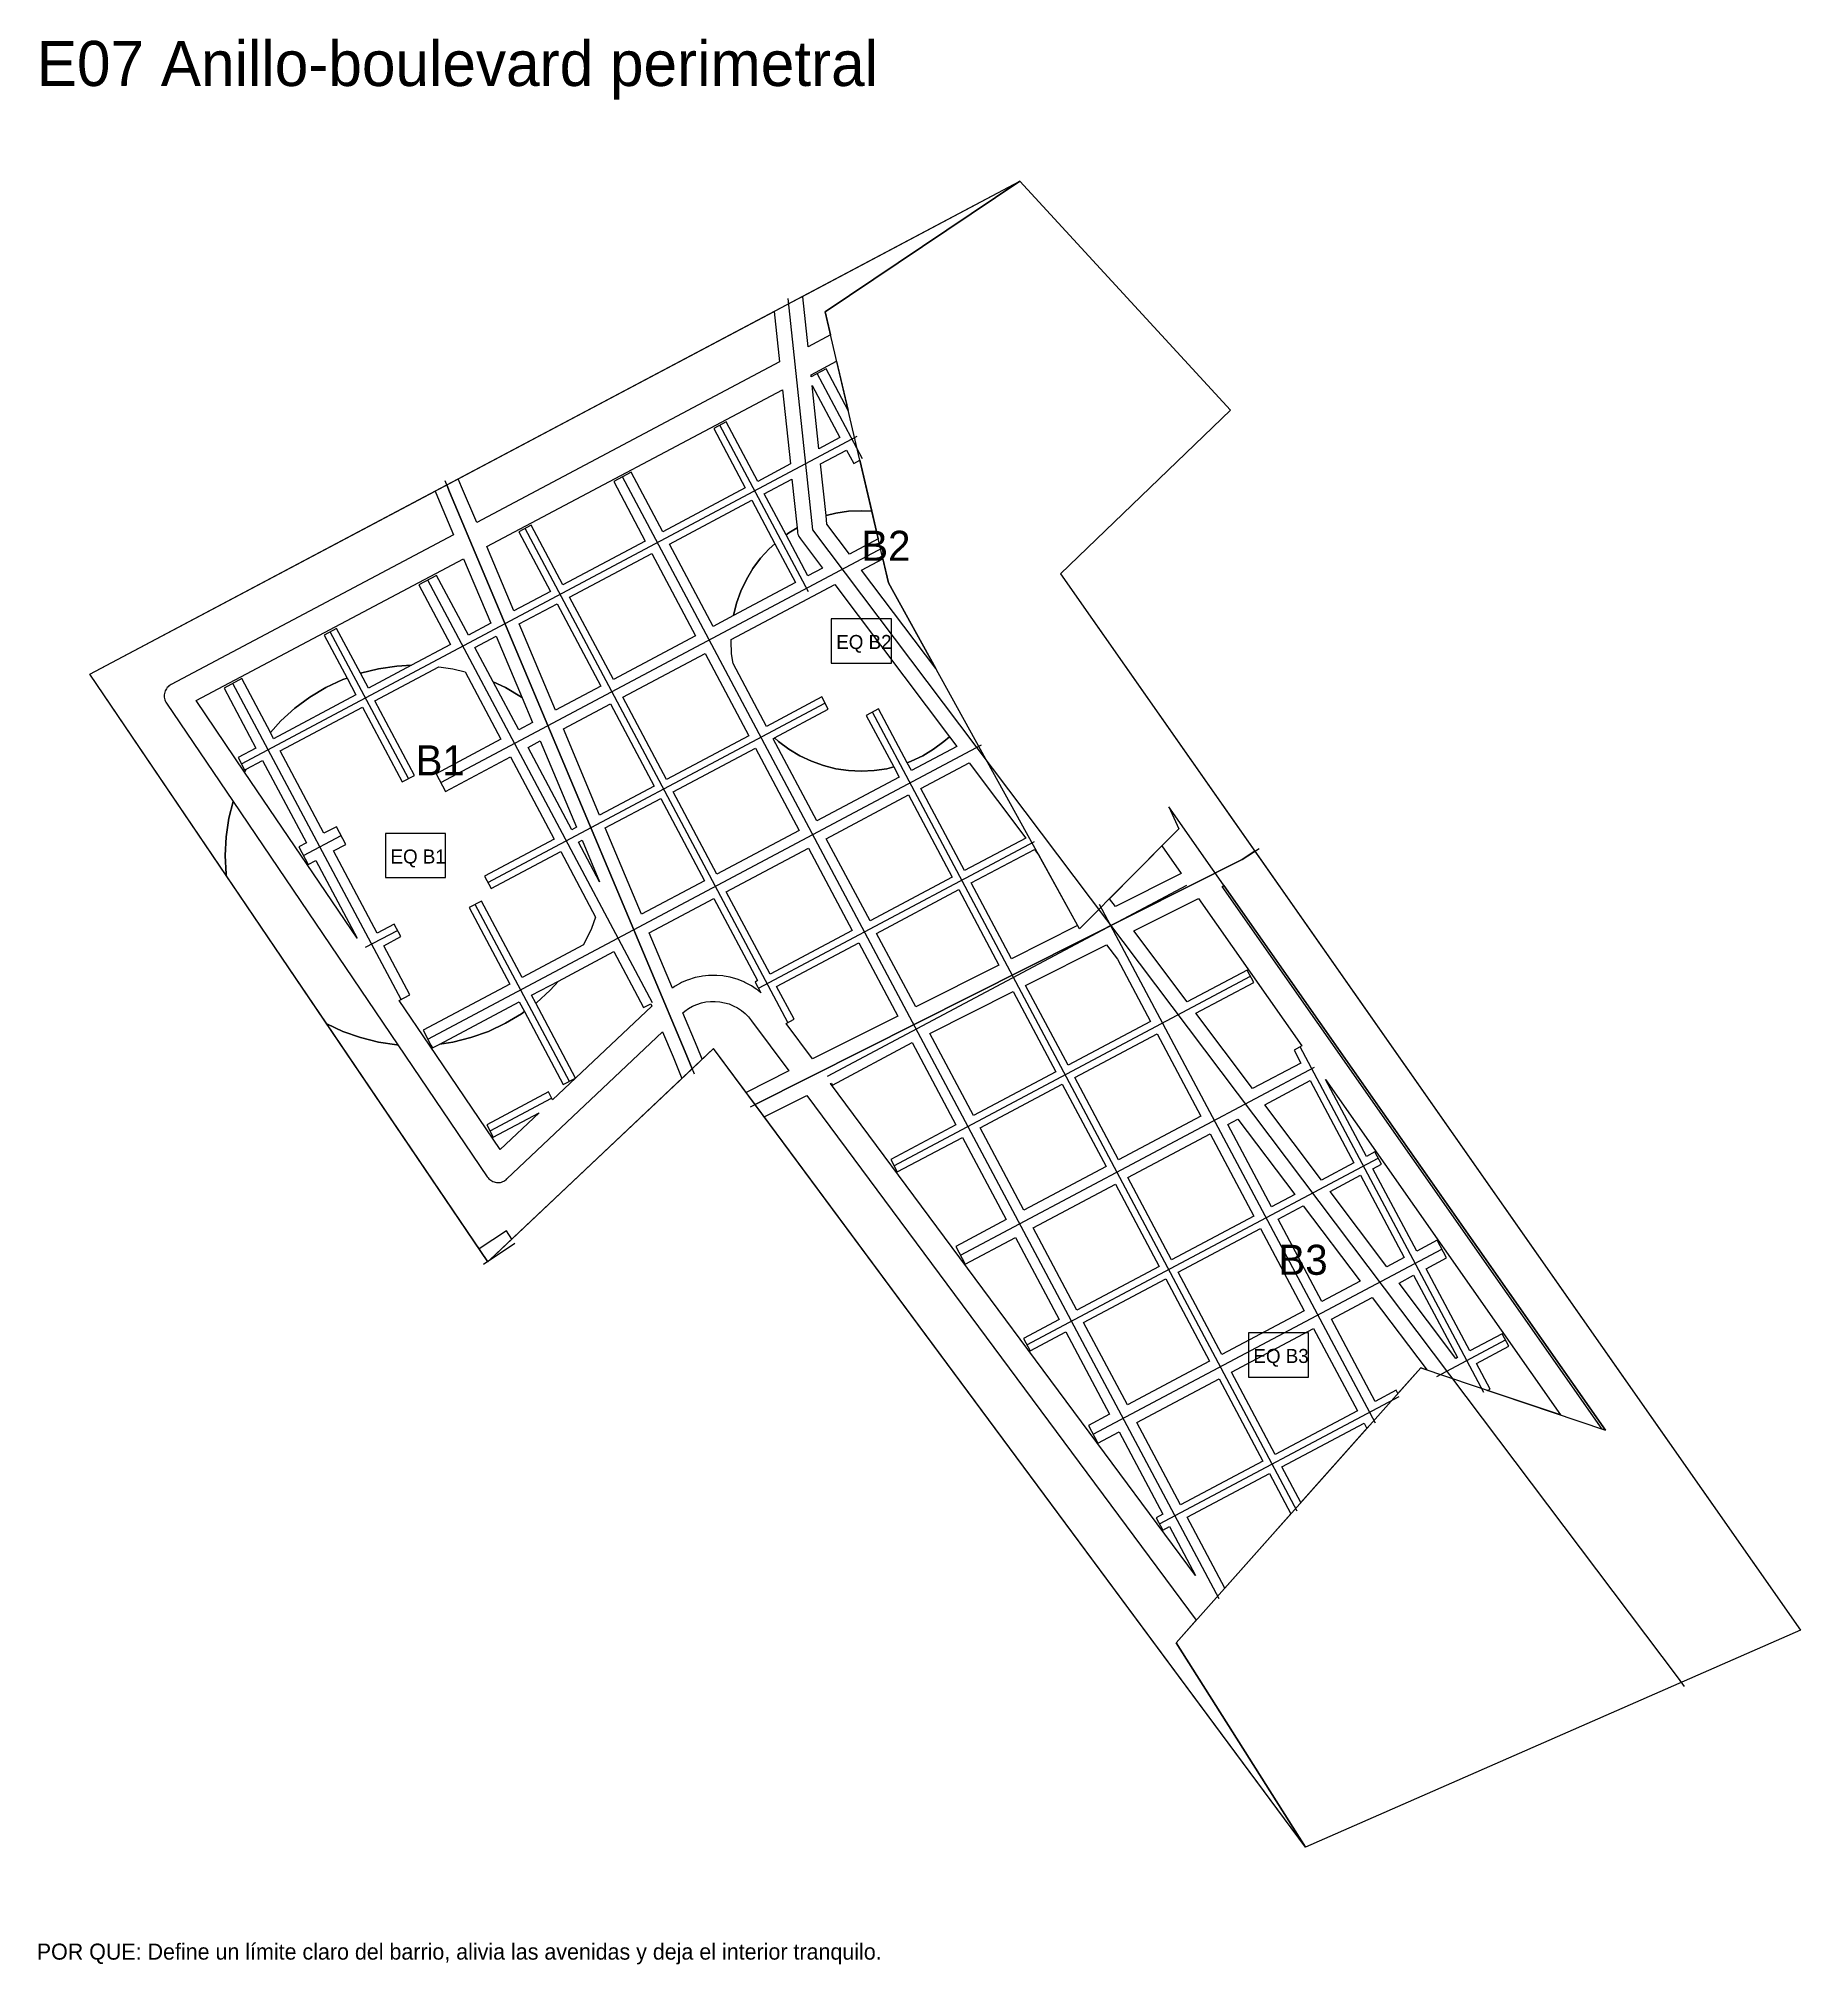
# Model space of a CAD drawing. Header units: metres. Extents: x 3873 to 16340, y -5213 to 3289.
# Drawn here: x 8582 to 10340, y -985 to 937 of the extents above; entities that cross this region are included whole.
import ezdxf

# ---------------------------------------------------------------- set-up
doc = ezdxf.new("R2010")
doc.units = ezdxf.units.M
for name, color, linetype, lineweight, plot in [('EQUIPAMIENTO', 5, 'Continuous', 0, False), ('LIMITE-INTERVENCION', 30, 'Continuous', 0, False), ('MANZANAS-PROPUESTAS', 33, 'Continuous', 0, False), ('SECTORES', 1, 'Continuous', 0, False), ('TEXTO', 7, 'Continuous', 0, False), ('VERDE-OBLIGATORIO', 3, 'Continuous', 0, False), ('VERDE-PROPUESTO', 82, 'Continuous', 0, False), ('VIA-BOULEVARD', 30, 'Continuous', 0, False), ('VIA-PRIMARIA', 1, 'Continuous', 0, False), ('VIA-SECUNDARIA', 8, 'Continuous', 0, False), ('VIA-TERCIARIA', 9, 'Continuous', 0, False)]:
    doc.layers.add(name, color=color, linetype=linetype, lineweight=lineweight, plot=plot)

msp = doc.modelspace()

# ---------------------------------------------------------------- texts
at = {"layer": 'EQUIPAMIENTO'}
for s, p in [('EQ B2', (9377.8, 328.1)), ('EQ B1', (8933, 114)), ('EQ B3', (9794.1, -384.5))]:
    msp.add_text(s, height=14, dxfattribs=at).set_placement(p)
at = {"layer": 'SECTORES'}
for s, p in [('B2', (9402.8, 416.1)), ('B1', (8958, 202)), ('B3', (9819.1, -296.5))]:
    msp.add_text(s, height=30, dxfattribs=at).set_placement(p)
at = {"layer": 'TEXTO'}
for s, height, p in [('E07 Anillo-boulevard perimetral', 45, (8580, 890)), ('POR QUE: Define un límite claro del barrio, alivia las avenidas y deja el interior tranquilo.', 16, (8580, -980))]:
    msp.add_text(s, height=height, dxfattribs=at).set_placement(p)

# ---------------------------------------------------------------- linework, layer by layer
at = {"layer": 'EQUIPAMIENTO'}
for points in [[(9372.8, 314.1), (9432.8, 314.1), (9432.8, 358.1), (9372.8, 358.1), (9372.8, 314.1)], [(8928, 100), (8988, 100), (8988, 144), (8928, 144), (8928, 100)], [(9789.1, -398.5), (9849.1, -398.5), (9849.1, -354.5), (9789.1, -354.5), (9789.1, -398.5)]]:
    msp.add_lwpolyline(points, close=True, dxfattribs=at)
at = {"layer": 'LIMITE-INTERVENCION'}
msp.add_lwpolyline([(8633, 303), (9561, 795), (9771.2, 566.4), (9601.5, 403.2), (10340, -651), (9846.2, -867.6), (9255.3, -70.6), (9030.2, -283.5), (8633, 303)], close=True, dxfattribs=at)
at = {"layer": 'MANZANAS-PROPUESTAS'}
for points in [[(9349.8, 629.8), (9344.5, 679.5), (9342.9, 679.4), (9561, 795), (9366.7, 664.7), (9372.1, 641.6), (9349.8, 629.8)], [(9321.2, 614.7), (9019, 454.4), (9004, 490), (9004, 490.1), (9000.6, 497.9), (9315.9, 665), (9321.2, 614.7)], [(9367.7, 607.6), (9352.9, 599.8), (9352.7, 601.9), (9378.2, 615.5), (9389.7, 566.3), (9367.7, 607.6)], [(9324.1, 586.8), (9332, 512.8), (9299.4, 495.4), (9267.9, 554.7), (9255.5, 548.1), (9287, 488.9), (9204.9, 445.2), (9173.3, 504.6), (9155.7, 495.2), (9187.2, 435.8), (9105.1, 392.1), (9073.5, 451.7), (9061.1, 445.1), (9092.8, 385.6), (9056.1, 366.1), (9029.1, 430.4), (9324.1, 586.8)], [(9353.8, 591.1), (9381.5, 539.1), (9360.5, 527.9), (9353.8, 591.1)], [(9395.2, 513.4), (9401.3, 516.6), (9413.2, 465.6), (9402.8, 466.1), (9390.1, 465.5), (9377.5, 463.6), (9367.6, 461.2), (9362.1, 512.9), (9388.1, 526.7), (9395.2, 513.4)], [(8980, 479.9), (8995.9, 442.2), (8714.1, 292.8), (8713, 292.1), (8711.9, 291.4), (8711, 290.5), (8710.1, 289.6), (8709.4, 288.5), (8708.7, 287.4), (8708.1, 286.3), (8707.7, 285.1), (8707.4, 283.8), (8707.2, 282.5), (8707.2, 281.3), (8707.2, 280), (8707.4, 278.7), (8707.7, 277.5), (8708.2, 276.3), (8708.7, 275.1), (8709.4, 274), (8775.9, 175.9), (8771.7, 159.1), (8768.9, 140.6), (8768, 122), (8768.9, 103.4), (8769.1, 102), (8633, 303), (8977.6, 485.7), (8980, 479.9)], [(9338.7, 449.1), (9330.6, 444.2), (9327.7, 442.1), (9305.9, 483.1), (9333.6, 497.7), (9338.7, 449.1)], [(9255.1, 350.7), (9211.5, 432.8), (9293.6, 476.5), (9316.6, 433.2), (9310.9, 428.1), (9302.3, 418.6), (9294.7, 408.4), (9288.2, 397.4), (9282.7, 385.9), (9278.4, 373.9), (9275.3, 361.5), (9275.3, 361.4), (9255.1, 350.7)], [(9237.5, 341.3), (9155.4, 297.7), (9111.7, 379.8), (9193.8, 423.4), (9237.5, 341.3)], [(8739, 276.6), (9006, 418.1), (9033, 353.8), (9010.7, 341.9), (8978.9, 401.5), (8961.3, 392.1), (8993, 332.5), (8954.1, 311.8), (8939.4, 311.1), (8921, 308.4), (8902.9, 303.9), (8879.1, 348.6), (8866.8, 342), (8889.6, 299.1), (8885.3, 297.6), (8868.5, 289.6), (8852.5, 280), (8837.5, 268.9), (8823.7, 256.4), (8813.1, 244.8), (8784.6, 298.5), (8766.9, 289.1), (8798.7, 229.2), (8780.9, 219.7), (8787.4, 207.4), (8788.8, 208.1), (8787.4, 205.2), (8739, 276.6)], [(9097.7, 267), (9061.5, 353.1), (9099.3, 373.2), (9143, 291.1), (9097.7, 267)], [(9017.2, 329.6), (9038.5, 340.9), (9064.3, 279.5), (9063.6, 280), (9047.6, 289.6), (9035.4, 295.3), (9017.2, 329.6)], [(9290.5, 241.6), (9208.4, 197.9), (9164.7, 280), (9246.9, 323.7), (9290.5, 241.6)], [(9141.7, 162.4), (9105.5, 248.5), (9152.4, 273.4), (9196, 191.3), (9141.7, 162.4)], [(9440.5, 200.1), (9358.4, 156.5), (9314.8, 238.6), (9316.2, 239.4), (9320.3, 235.7), (9330.6, 228.1), (9341.5, 221.5), (9353.1, 216), (9365.1, 211.7), (9377.5, 208.6), (9390.1, 206.8), (9402.8, 206.1), (9415.6, 206.8), (9428.2, 208.6), (9435.1, 210.4), (9440.5, 200.1)], [(9498.2, 230.8), (9452.9, 206.7), (9448.7, 214.6), (9452.6, 216), (9464.1, 221.5), (9475, 228.1), (9485.3, 235.7), (9490.8, 240.6), (9498.2, 230.8)], [(9340.8, 147.1), (9258.6, 103.4), (9215, 185.5), (9297.1, 229.2), (9340.8, 147.1)], [(9567.1, 139.4), (9505.9, 106.9), (9462.3, 189), (9510.4, 214.6), (9567.1, 139.4)], [(9183.3, 63.4), (9147.2, 149.5), (9202.6, 179), (9246.3, 96.8), (9183.3, 63.4)], [(9493.6, 100.4), (9411.5, 56.7), (9367.8, 138.8), (9449.9, 182.5), (9493.6, 100.4)], [(9393.8, 47.3), (9311.7, 3.6), (9268, 85.8), (9350.1, 129.4), (9393.8, 47.3)], [(9552.7, 18.9), (9512.5, 94.6), (9575.6, 128.1), (9579.8, 122.5), (9618.7, 52.1), (9552.7, 18.9)], [(9721.9, 104.1), (9656.3, 71), (9650.4, 78.8), (9702.7, 131.5), (9721.9, 104.1)], [(9296.8, -4.3), (9302.5, -15), (9299.1, -12.2), (9298, -11.4), (9293.1, -8.1), (9292, -7.5), (9286.7, -4.7), (9285.5, -4.2), (9280, -1.9), (9278.8, -1.5), (9273, 0.2), (9271.8, 0.5), (9265.9, 1.6), (9264.7, 1.8), (9258.7, 2.3), (9257.4, 2.4), (9251.5, 2.3), (9250.2, 2.2), (9244.2, 1.5), (9243, 1.3), (9237.1, 0.1), (9235.9, -0.2), (9230.2, -2.1), (9229, -2.5), (9223.5, -4.9), (9222.4, -5.5), (9217.2, -8.4), (9216.1, -9.1), (9214.3, -10.3), (9191.1, 44.9), (9255.7, 79.2), (9299.3, -2.9), (9296.8, -4.3)], [(9457.1, -29.2), (9418, 44.3), (9500.2, 88), (9540.2, 12.6), (9457.1, -29.2)], [(9793.2, -110.7), (9736.5, -35.5), (9794.6, -4.6), (9788, 7.7), (9728, -24.2), (9674.6, 46.7), (9739.3, 79.2), (9842.5, -68.1), (9834.6, -72.3), (9841.3, -85.1), (9793.2, -110.7)], [(9762.8, 91), (9764.6, 91.9), (10145.3, -451.5), (10142.1, -450.4), (9762.8, 91)], [(9029, -146.7), (9035.6, -159), (9081.3, -134.7), (9042.5, -171.4), (8971.9, -67.3), (8973.4, -67.2), (8975, -70.1), (8982.1, -66.2), (8995.1, -64.3), (9013.2, -59.8), (9030.7, -53.5), (9047.6, -45.5), (9063.6, -36), (9066.6, -33.7), (9105.3, -106.7), (9117.7, -100.1), (9077.9, -25.3), (9078.6, -24.9), (9092.4, -12.3), (9100.6, -3.3), (9155.9, 26.1), (9185.6, -29.7), (9192.7, -25.9), (9193.7, -28.4), (9094.7, -122), (9090.5, -114), (9029, -146.7)], [(9400.4, 34.9), (9439.3, -38.2), (9354, -81.1), (9327.7, -45.7), (9335.7, -41.5), (9318.3, -8.7), (9400.4, 34.9)], [(9691.3, -43.7), (9609.2, -87.3), (9566.8, -7.6), (9647.4, 33), (9658.3, 18.4), (9691.3, -43.7)], [(9514.8, -137.5), (9471.2, -55.7), (9554.3, -13.9), (9596.9, -93.9), (9514.8, -137.5)], [(9244, -81.3), (9239, -69.1), (9239, -69), (9224.7, -35), (9226.6, -33.4), (9230.4, -30.8), (9234.5, -28.5), (9238.8, -26.6), (9243.2, -25.2), (9247.8, -24.2), (9252.4, -23.7), (9257.1, -23.6), (9261.7, -24.1), (9266.3, -24.9), (9270.8, -26.2), (9275.1, -28), (9279.3, -30.2), (9283.2, -32.8), (9286.8, -35.7), (9290.1, -39), (9293.2, -42.9), (9330.4, -93), (9287.8, -114.4), (9255.3, -70.6), (9244, -81.3)], [(9029.5, -198.7), (9030.3, -199.7), (9031.1, -200.6), (9032, -201.4), (9033, -202.2), (9034.1, -202.8), (9035.2, -203.4), (9036.4, -203.8), (9037.6, -204.1), (9038.9, -204.3), (9040.1, -204.4), (9041.4, -204.3), (9042.6, -204.2), (9043.8, -203.9), (9045, -203.5), (9046.2, -203), (9047.2, -202.4), (9048.3, -201.6), (9049.2, -200.8), (9204.5, -54), (9215, -79), (9223.8, -100.4), (9054.2, -260.8), (9048.7, -252.5), (9021.5, -270.7), (8869.3, -46), (8885.3, -53.5), (8902.9, -59.8), (8921, -64.3), (8939.4, -67.1), (8940.4, -67.1), (9029.5, -198.7)], [(9659.5, -181.8), (9615.8, -99.7), (9697.9, -56), (9741.6, -138.1), (9659.5, -181.8)], [(9697.2, -538.9), (9703.7, -551.3), (9710.2, -547.8), (9736.2, -596.7), (9372.1, -105.6), (9372.9, -105.2), (9373.9, -107.1), (9453.4, -64.8), (9497.1, -146.9), (9432.2, -181.5), (9438.7, -193.8), (9503.7, -159.3), (9547.3, -241.4), (9497, -268.2), (9506.4, -285.8), (9556.7, -259.1), (9600.4, -341.2), (9564.7, -360.2), (9571.2, -372.5), (9606.9, -353.5), (9650.6, -435.7), (9629.5, -446.9), (9638.9, -464.5), (9660, -453.3), (9703.7, -535.4), (9697.2, -538.9)], [(9565, -232), (9521.3, -149.9), (9603.4, -106.2), (9647.1, -188.4), (9565, -232)], [(9850.7, -102.7), (9894.4, -184.9), (9862.1, -202), (9805.4, -126.8), (9850.7, -102.7)], [(9865.9, -101.5), (10100.5, -436.4), (10027.7, -411.9), (10030.2, -410.5), (10016.6, -384.9), (10048.9, -367.7), (10042.4, -355.3), (10010, -372.5), (9966.4, -290.4), (9986.7, -279.6), (9977.4, -261.9), (9957, -272.8), (9913.3, -190.6), (9921.8, -186.2), (9915.2, -173.8), (9906.8, -178.3), (9865.9, -101.5)], [(9305.9, -138.9), (9348.5, -117.4), (9737, -641.3), (9717, -663.8), (9846.2, -867.6), (9305.9, -138.9)], [(9778.6, -141.1), (9835.3, -216.3), (9812.3, -228.5), (9768.6, -146.4), (9778.6, -141.1)], [(9712.5, -281.6), (9668.8, -199.4), (9751, -155.8), (9794.6, -237.9), (9712.5, -281.6)], [(9618, -331.8), (9574.4, -249.7), (9656.5, -206), (9700.1, -288.1), (9618, -331.8)], [(9944.6, -279.3), (9927.3, -288.5), (9870.6, -213.3), (9901, -197.2), (9944.6, -279.3)], [(9843.8, -227.6), (9900.5, -302.8), (9862.5, -323), (9818.9, -240.9), (9843.8, -227.6)], [(9762.7, -376), (9719.1, -293.9), (9801.2, -250.3), (9844.9, -332.4), (9762.7, -376)], [(9668.3, -426.3), (9624.6, -344.2), (9706.7, -300.5), (9750.4, -382.6), (9668.3, -426.3)], [(9996.2, -379.9), (9939.5, -304.7), (9954, -297), (9997.7, -379.1), (9996.2, -379.9)], [(9912.7, -319), (9967.4, -391.6), (9961, -389.4), (9938.2, -415), (9936.4, -411.7), (9915.6, -422.8), (9871.9, -340.6), (9912.7, -319)], [(9815.8, -475.8), (9772.1, -393.7), (9854.2, -350), (9897.9, -432.2), (9815.8, -475.8)], [(9721.3, -526), (9677.7, -443.9), (9759.8, -400.3), (9803.4, -482.4), (9721.3, -526)], [(9822.4, -488.2), (9904.5, -444.5), (9907.1, -449.3), (9908.3, -448.7), (9841.4, -523.9), (9822.4, -488.2)], [(9727.9, -538.4), (9810, -494.7), (9831.5, -535.1), (9765.5, -609.2), (9727.9, -538.4)]]:
    msp.add_lwpolyline(points, close=True, dxfattribs=at)
at = {"layer": 'SECTORES'}
for points in [[(8989.1, 491.8), (9561, 795), (9771.2, 566.4), (9601.5, 403.2), (9795.5, 126.3), (9783, 118), (9296.9, -126.6), (9255.3, -70.6), (9233.9, -90.8), (9227, -74), (8992, 485), (8989.1, 491.8)], [(9030.2, -283.5), (9030, -283.1), (8633, 303), (8989.1, 491.8), (8992, 485), (9227, -74), (9233.9, -90.8), (9032.1, -281.7), (9030.2, -283.5)], [(9795.5, 126.3), (10340, -651), (9846.2, -867.6), (9296.9, -126.6), (9783, 118), (9795.5, 126.3)]]:
    msp.add_lwpolyline(points, close=True, dxfattribs=at)
at = {"layer": 'VERDE-OBLIGATORIO'}
msp.add_lwpolyline([(10145.3, -451.5), (9709.6, 170.5), (9719.7, 148.7), (9620.6, 48.7), (9429.8, 394.3), (9366.7, 664.7), (9561, 795), (9771.2, 566.4), (9601.5, 403.2), (10340, -651), (9846.2, -867.6), (9717, -663.8), (9961, -389.4), (10145.3, -451.5)], close=True, dxfattribs=at)
at = {"layer": 'VERDE-PROPUESTO'}
for points in [[(9390.1, 465.5), (9402.8, 466.1), (9413.2, 465.6), (9419.6, 438.2), (9390.9, 422.9), (9368.5, 452.7), (9367.6, 461.2), (9377.5, 463.6), (9390.1, 465.5)], [(9338.7, 449.1), (9339.1, 445.4), (9339.3, 444.1), (9339.6, 442.8), (9340, 441.5), (9340.6, 440.3), (9341.3, 439.1), (9342, 438), (9364.1, 408.7), (9349.6, 401), (9327.7, 442.1), (9330.6, 444.2), (9338.7, 449.1)], [(9278.4, 373.9), (9282.7, 385.9), (9288.2, 397.4), (9294.7, 408.4), (9302.3, 418.6), (9310.9, 428.1), (9316.6, 433.2), (9337.2, 394.4), (9275.3, 361.4), (9275.3, 361.5), (9278.4, 373.9)], [(9403.1, 406.8), (9424.3, 418), (9429.8, 394.3), (9477.1, 308.7), (9403.1, 406.8)], [(9475, 228.1), (9464.1, 221.5), (9452.6, 216), (9448.7, 214.6), (9420.1, 268.4), (9407.7, 261.8), (9435.1, 210.4), (9428.2, 208.6), (9415.6, 206.8), (9402.8, 206.1), (9390.1, 206.8), (9377.5, 208.6), (9365.1, 211.7), (9353.1, 216), (9341.5, 221.5), (9330.6, 228.1), (9320.3, 235.7), (9316.2, 239.4), (9369.8, 267.9), (9363.3, 280.2), (9308.2, 250.9), (9274.9, 313.5), (9273.4, 323.4), (9272.8, 336.1), (9272.9, 337.5), (9376.3, 392.5), (9490.8, 240.6), (9485.3, 235.7), (9475, 228.1)], [(9064.4, 0.1), (9023.8, 76.5), (9011.4, 70), (9052, -6.4), (8965.6, -52.4), (8973.4, -67.2), (8971.9, -67.3), (8941.8, -22.7), (8952.4, -17.1), (8926.3, 32), (8943.3, 41.1), (8936.7, 53.4), (8919.7, 44.4), (8876, 126.5), (8888.4, 133.1), (8879, 150.7), (8866.6, 144.2), (8823, 226.3), (8905.1, 269.9), (8944.7, 195.4), (8957.1, 202), (8917.4, 276.5), (8981.2, 310.4), (8995.1, 308.4), (9007.5, 305.3), (9043.2, 238), (8978.4, 203.6), (8987.8, 185.9), (9052.6, 220.4), (9096.3, 138.3), (9026.8, 101.3), (9033.4, 89), (9102.8, 125.9), (9137.6, 60.6), (9133.6, 49.3), (9125.7, 32.7), (9064.4, 0.1)], [(8939.4, 311.1), (8954.1, 311.8), (8910.9, 288.9), (8902.9, 303.9), (8921, 308.4), (8939.4, 311.1)], [(8837.5, 268.9), (8852.5, 280), (8868.5, 289.6), (8885.3, 297.6), (8889.6, 299.1), (8898.5, 282.3), (8816.4, 238.6), (8813.1, 244.8), (8823.7, 256.4), (8837.5, 268.9)], [(9063.6, 280), (9064.3, 279.5), (9074.7, 254.8), (9060.9, 247.4), (9035.4, 295.3), (9047.6, 289.6), (9063.6, 280)], [(9113.9, 147.7), (9070.3, 229.8), (9082.5, 236.3), (9118.7, 150.2), (9113.9, 147.7)], [(8805.3, 216.9), (8849, 134.8), (8841.5, 130.8), (8850.9, 113.1), (8858.4, 117.1), (8899.7, 39.4), (8787.4, 205.2), (8788.8, 208.1), (8805.3, 216.9)], [(8921, -64.3), (8902.9, -59.8), (8885.3, -53.5), (8869.3, -46), (8830.9, 10.9), (8769.1, 102), (8768.9, 103.4), (8768, 122), (8768.9, 140.6), (8771.7, 159.1), (8775.9, 175.9), (8940.4, -67.1), (8939.4, -67.1), (8921, -64.3)], [(9141.5, 95.8), (9120.5, 135.3), (9124.1, 137.2), (9141.5, 95.8)], [(9078.6, -24.9), (9077.9, -25.3), (9073.8, -17.5), (9100.6, -3.3), (9092.4, -12.3), (9078.6, -24.9)], [(9047.6, -45.5), (9030.7, -53.5), (9013.2, -59.8), (8995.1, -64.3), (8982.1, -66.2), (9061.4, -24.1), (9066.6, -33.7), (9063.6, -36), (9047.6, -45.5)]]:
    msp.add_lwpolyline(points, close=True, dxfattribs=at)
at = {"layer": 'VIA-BOULEVARD'}
msp.add_lwpolyline([(8987.1, 496.4), (8992, 485), (9227, -74), (9235.9, -95.8)], dxfattribs=at)
at = {"layer": 'VIA-PRIMARIA'}
for points in [[(9329.6, 678), (9354, 447), (10218, -699), (10224.1, -707.3)], [(9292.3, -128.9), (9783, 118), (9799.7, 129)], [(9025.8, -285.9), (9057.1, -265)]]:
    msp.add_lwpolyline(points, dxfattribs=at)
at = {"layer": 'VIA-SECUNDARIA'}
for points in [[(9404, 518), (9358.9, 602.9)], [(9760, -620), (9164.5, 499.9)], [(8983.1, 194.7), (9424.7, 429.5)], [(9194.4, -25), (8970.1, 396.8)], [(8943.6, -21.8), (8775.7, 293.8)], [(8970.3, -61.2), (9522.6, 232.4)], [(8846.2, 122), (8883.7, 141.9)], [(9369.2, -98.3), (9727.7, 92.3)], [(9915.9, -444.7), (9640.6, 73.1)], [(9501.7, -277), (9854.9, -89.2)], [(9634.2, -455.7), (9982.1, -270.8)]]:
    msp.add_lwpolyline(points, dxfattribs=at)
at = {"layer": 'VIA-TERCIARIA'}
for points in [[(8784.2, 213.6), (9398.8, 540.4)], [(9350.1, 385.1), (9261.7, 551.4)], [(9329.5, -44.8), (9067.3, 448.4)], [(8950.9, 198.7), (8872.9, 345.3)], [(9030.1, 95.2), (9366.5, 274)], [(9837.9, -532.3), (9413.9, 265.1)], [(9300.1, -10.5), (9575.8, 136.1)], [(9111.5, -103.4), (9017.6, 73.2)], [(8908.2, 30.4), (8940, 47.3)], [(9435.4, -187.6), (9791.3, 1.6)], [(10024.1, -413.8), (9840.7, -69)], [(9032.3, -152.8), (9093.8, -120.2)], [(9567.9, -366.4), (9918.5, -180)], [(9977.1, -398), (10045.6, -361.5)], [(9700.4, -545.1), (9939.7, -417.8)]]:
    msp.add_lwpolyline(points, dxfattribs=at)

msp.set_redraw_order([(e.dxf.handle, doc.entitydb.next_handle()) for e in msp.query("TEXT MTEXT ATTDEF DIMENSION ARC_DIMENSION")])  # texts and dimensions are drawn at this point

doc.saveas('drawing.dxf')
